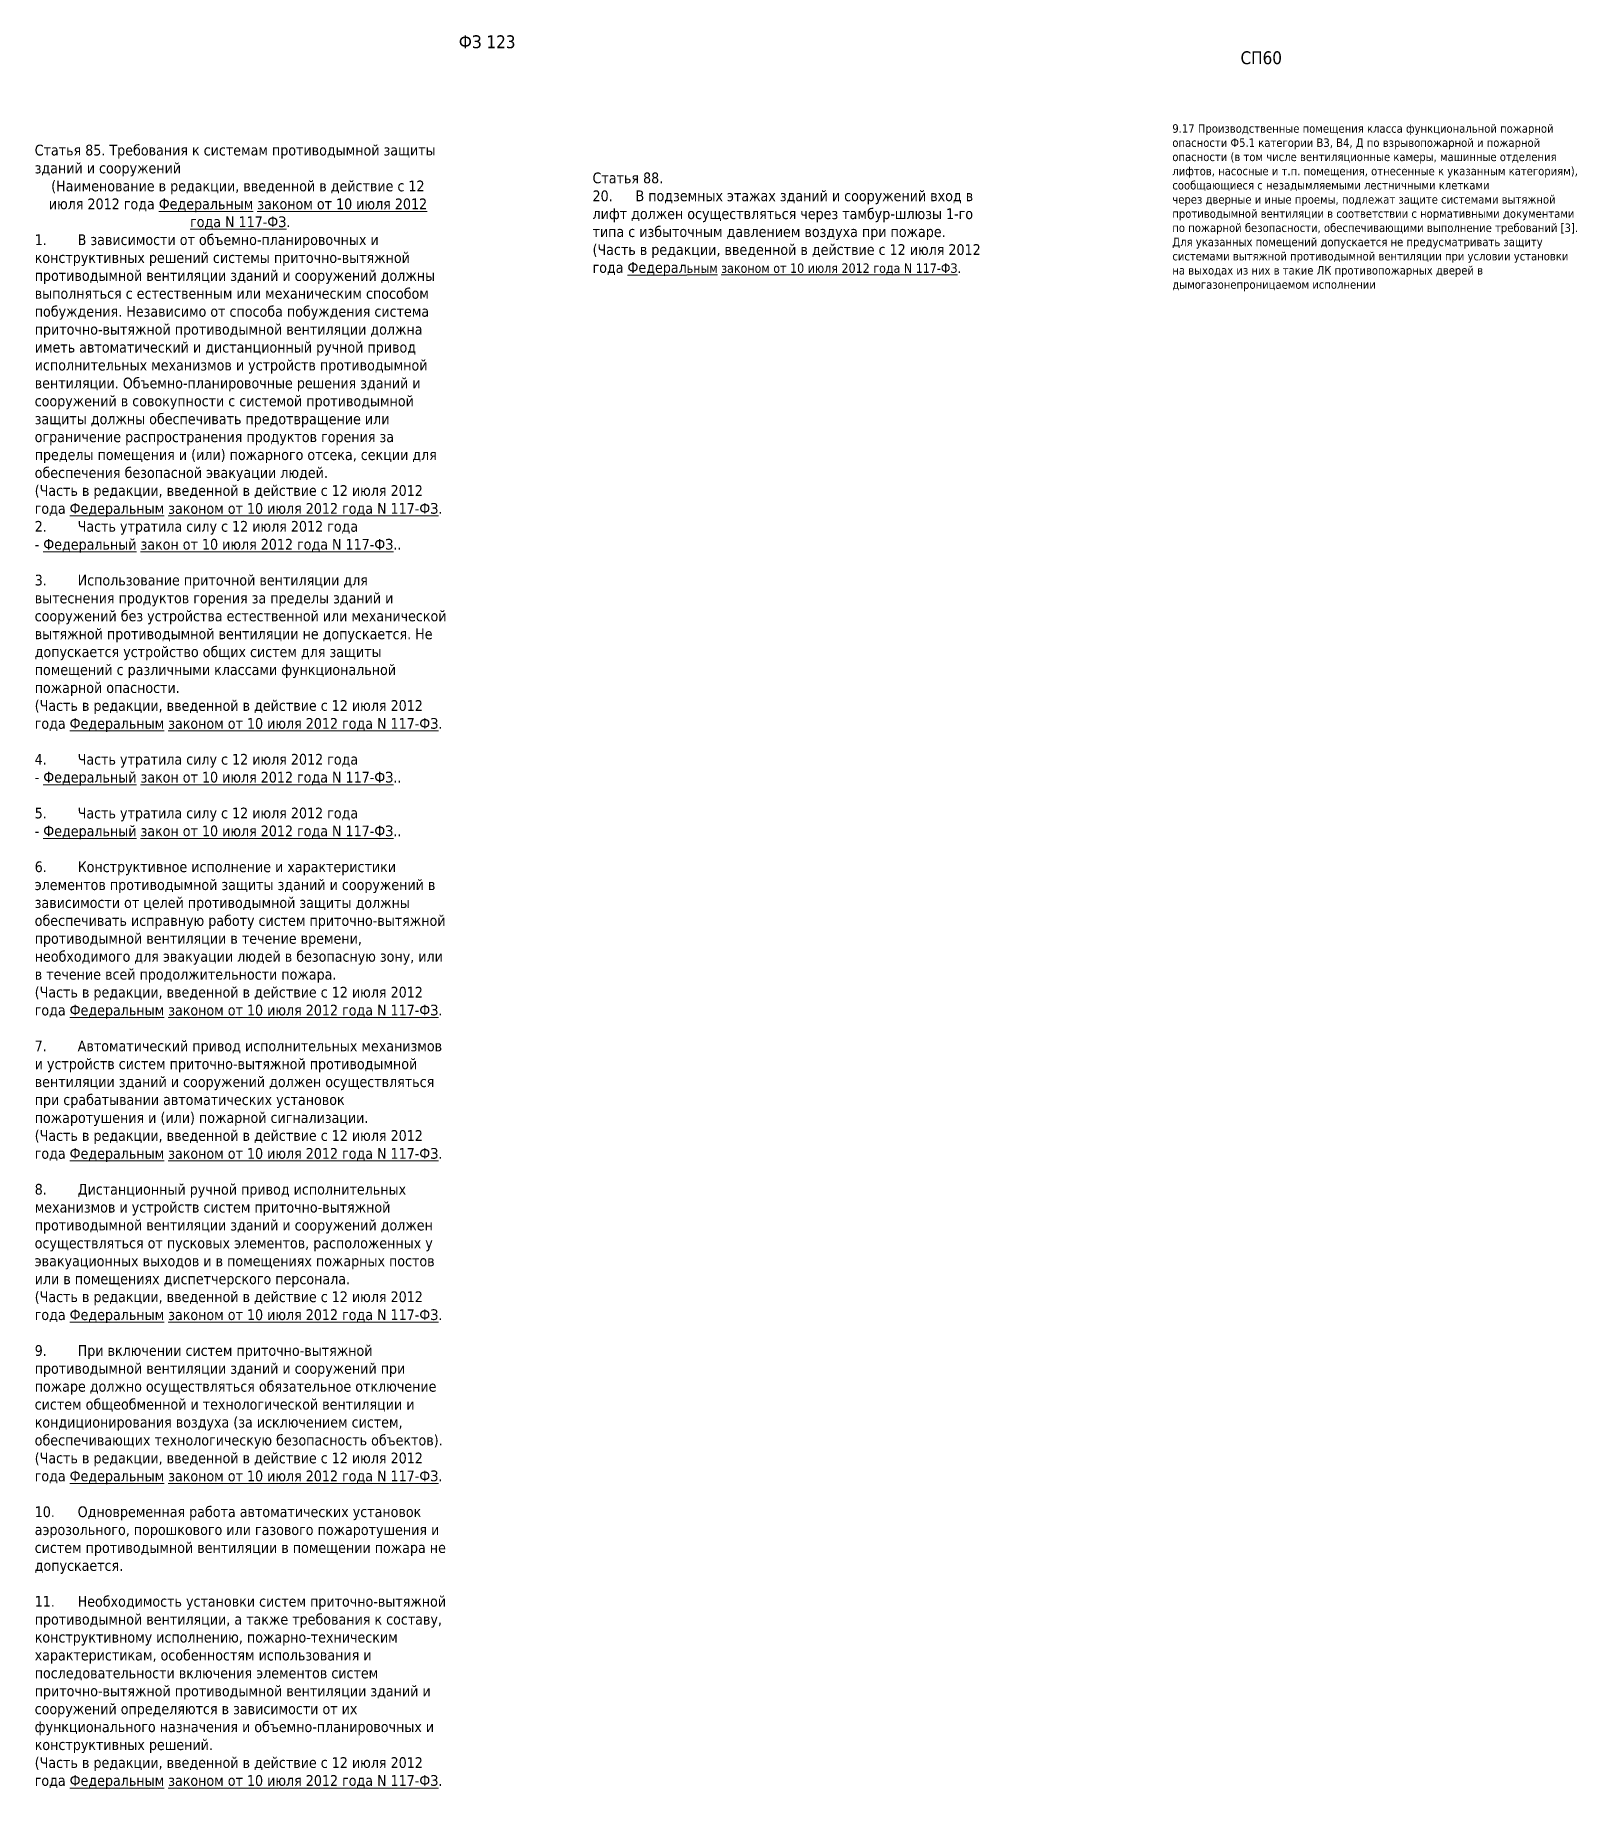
# Model space of a CAD drawing. Header units: millimetres. Extents: x -783640 to 8156175, y -1575894 to 1845315.
# Drawn here: x 5286390 to 8156175, y -1575894 to 1687806 of the extents above; entities that cross this region are included whole.
import ezdxf

# ---------------------------------------------------------------- set-up
doc = ezdxf.new("R2010")
doc.units = ezdxf.units.MM
doc.layers.add('экспертиза ДУ', color=1, linetype='Continuous', lineweight=0)
doc.layers.add('экспертиза ДУ пояснения', color=6, linetype='Continuous', lineweight=0)
doc.styles.add('ЭКСПЕРТИЗА', font='tahoma.ttf')

msp = doc.modelspace()

# ---------------------------------------------------------------- texts
at = {"layer": 'экспертиза ДУ', "color": 2, "lineweight": 0, "char_height": 24000, "width": 385907.49, "attachment_point": 1, "style": 'ЭКСПЕРТИЗА'}
for s, insert in [('\\A1;ФЗ 123', (6075038, 1687372, 0)), ('\\A1;СП60', (7530080, 1657685, 0))]:
    msp.add_mtext(s, dxfattribs=dict(at, insert=insert))
at = {"layer": 'экспертиза ДУ пояснения', "color": 2, "lineweight": 0, "char_height": 20000, "width": 764288.13, "attachment_point": 1, "style": 'ЭКСПЕРТИЗА'}
for s, insert in [('\\H0.79167x;\\C7;9.17 Производственные помещения класса функциональной пожарной опасности Ф5.1 категории В3, В4, Д по взрывопожарной и пожарной опасности (в том числе вентиляционные камеры, машинные отделения лифтов, насосные и т.п. помещения, отнесенные к указанным категориям), сообщающиеся с незадымляемыми лестничными клетками\\Pчерез дверные и иные проемы, подлежат защите системами вытяжной противодымной вентиляции в соответствии с нормативными документами по пожарной безопасности, обеспечивающими выполнение требований [3]. Для указанных помещений допускается не предусматривать защиту системами вытяжной противодымной вентиляции при условии установки на выходах из них в такие ЛК противопожарных дверей в дымогазонепроницаемом исполнении', (7403087, 1521920, 0)), ('{\\C0;\\P\\pi68750,l-68750;Статья 85. Требования к системам противодымной защиты \\Pзданий и сооружений\\P\\pi30632.98433,l0;(Наименование в редакции, введенной в действие с 12 \\P\\pi26307.93396;июля 2012 года\\~\\LФедеральным законом от 10 июля 2012 \\P\\pi2.89182E+005;года N 117-ФЗ\\l.\\P\\pi0;1.^IВ зависимости от объемно-планировочных и конструктивных решений системы приточно-вытяжной противодымной вентиляции зданий и сооружений должны выполняться с естественным или механическим способом побуждения. Независимо от способа побуждения система приточно-вытяжной противодымной вентиляции должна иметь автоматический и дистанционный ручной привод исполнительных механизмов и устройств противодымной вентиляции. Объемно-планировочные решения зданий и сооружений в совокупности с системой противодымной защиты должны обеспечивать предотвращение или ограничение распространения продуктов горения за пределы помещения и (или) пожарного отсека, секции для обеспечения безопасной эвакуации людей.\\P(Часть в редакции, введенной в действие с 12 июля 2012 года\\~\\LФедеральным законом от 10 июля 2012 года N 117-ФЗ\\l.\\P2.^IЧасть утратила силу с 12 июля 2012 года -\\~\\LФедеральный закон от 10 июля 2012 года N 117-ФЗ\\l..\\P\\P3.^IИспользование приточной вентиляции для вытеснения продуктов горения за пределы зданий и сооружений без устройства естественной или механической вытяжной противодымной вентиляции не допускается. Не допускается устройство общих систем для защиты помещений с различными классами функциональной пожарной опасности.\\P(Часть в редакции, введенной в действие с 12 июля 2012 года\\~\\LФедеральным законом от 10 июля 2012 года N 117-ФЗ\\l.\\P\\P4.^IЧасть утратила силу с 12 июля 2012 года -\\~\\LФедеральный закон от 10 июля 2012 года N 117-ФЗ\\l..\\P\\P5.^IЧасть утратила силу с 12 июля 2012 года -\\~\\LФедеральный закон от 10 июля 2012 года N 117-ФЗ\\l..\\P\\P6.^IКонструктивное исполнение и характеристики элементов противодымной защиты зданий и сооружений в зависимости от целей противодымной защиты должны обеспечивать исправную работу систем приточно-вытяжной противодымной вентиляции в течение времени, необходимого для эвакуации людей в безопасную зону, или в течение всей продолжительности пожара.\\P(Часть в редакции, введенной в действие с 12 июля 2012 года\\~\\LФедеральным законом от 10 июля 2012 года N 117-ФЗ\\l.\\P\\P7.^IАвтоматический привод исполнительных механизмов и устройств систем приточно-вытяжной противодымной вентиляции зданий и сооружений должен осуществляться при срабатывании автоматических установок пожаротушения и (или) пожарной сигнализации.\\P(Часть в редакции, введенной в действие с 12 июля 2012 года\\~\\LФедеральным законом от 10 июля 2012 года N 117-ФЗ\\l.\\P\\~\\~\\~\\~\\~\\P8.^IДистанционный ручной привод исполнительных механизмов и устройств систем приточно-вытяжной противодымной вентиляции зданий и сооружений должен осуществляться от пусковых элементов, расположенных у эвакуационных выходов и в помещениях пожарных постов или в помещениях диспетчерского персонала.\\P(Часть в редакции, введенной в действие с 12 июля 2012 года\\~\\LФедеральным законом от 10 июля 2012 года N 117-ФЗ\\l.\\P\\P9.^IПри включении систем приточно-вытяжной противодымной вентиляции зданий и сооружений при пожаре должно осуществляться обязательное отключение систем общеобменной и технологической вентиляции и кондиционирования воздуха (за исключением систем, обеспечивающих технологическую безопасность объектов).\\P(Часть в редакции, введенной в действие с 12 июля 2012 года\\~\\LФедеральным законом от 10 июля 2012 года N 117-ФЗ\\l.\\P\\P10.^IОдновременная работа автоматических установок аэрозольного, порошкового или газового пожаротушения и систем противодымной вентиляции в помещении пожара не допускается.\\P\\P11.^IНеобходимость установки систем приточно-вытяжной противодымной вентиляции, а также требования к составу, конструктивному исполнению, пожарно-техническим характеристикам, особенностям использования и последовательности включения элементов систем приточно-вытяжной противодымной вентиляции зданий и сооружений определяются в зависимости от их функционального назначения и объемно-планировочных и конструктивных решений.\\P(Часть в редакции, введенной в действие с 12 июля 2012 года\\~\\LФедеральным законом от 10 июля 2012 года N 117-ФЗ\\l.}', (5285710, 1517092, 0)), ('{\\C0;\\P\\pi68750,l-68750;Статья 88. \\P20.^IВ подземных этажах зданий и сооружений вход в \\Pлифт должен осуществляться через тамбур-шлюзы 1-го \\Pтипа с избыточным давлением воздуха при пожаре.\\P(Часть в редакции, введенной в действие с 12 июля 2012 \\Pгода\\~\\LФедерал\\H0.875x;\\C156;\\c7226880;ьным законом от 10 июля 2012 года N 117-ФЗ\\l\\C250;\\c2960685;.}', (6323992, 1465368, 0))]:
    msp.add_mtext(s, dxfattribs=dict(at, insert=insert))

doc.saveas('drawing.dxf')
